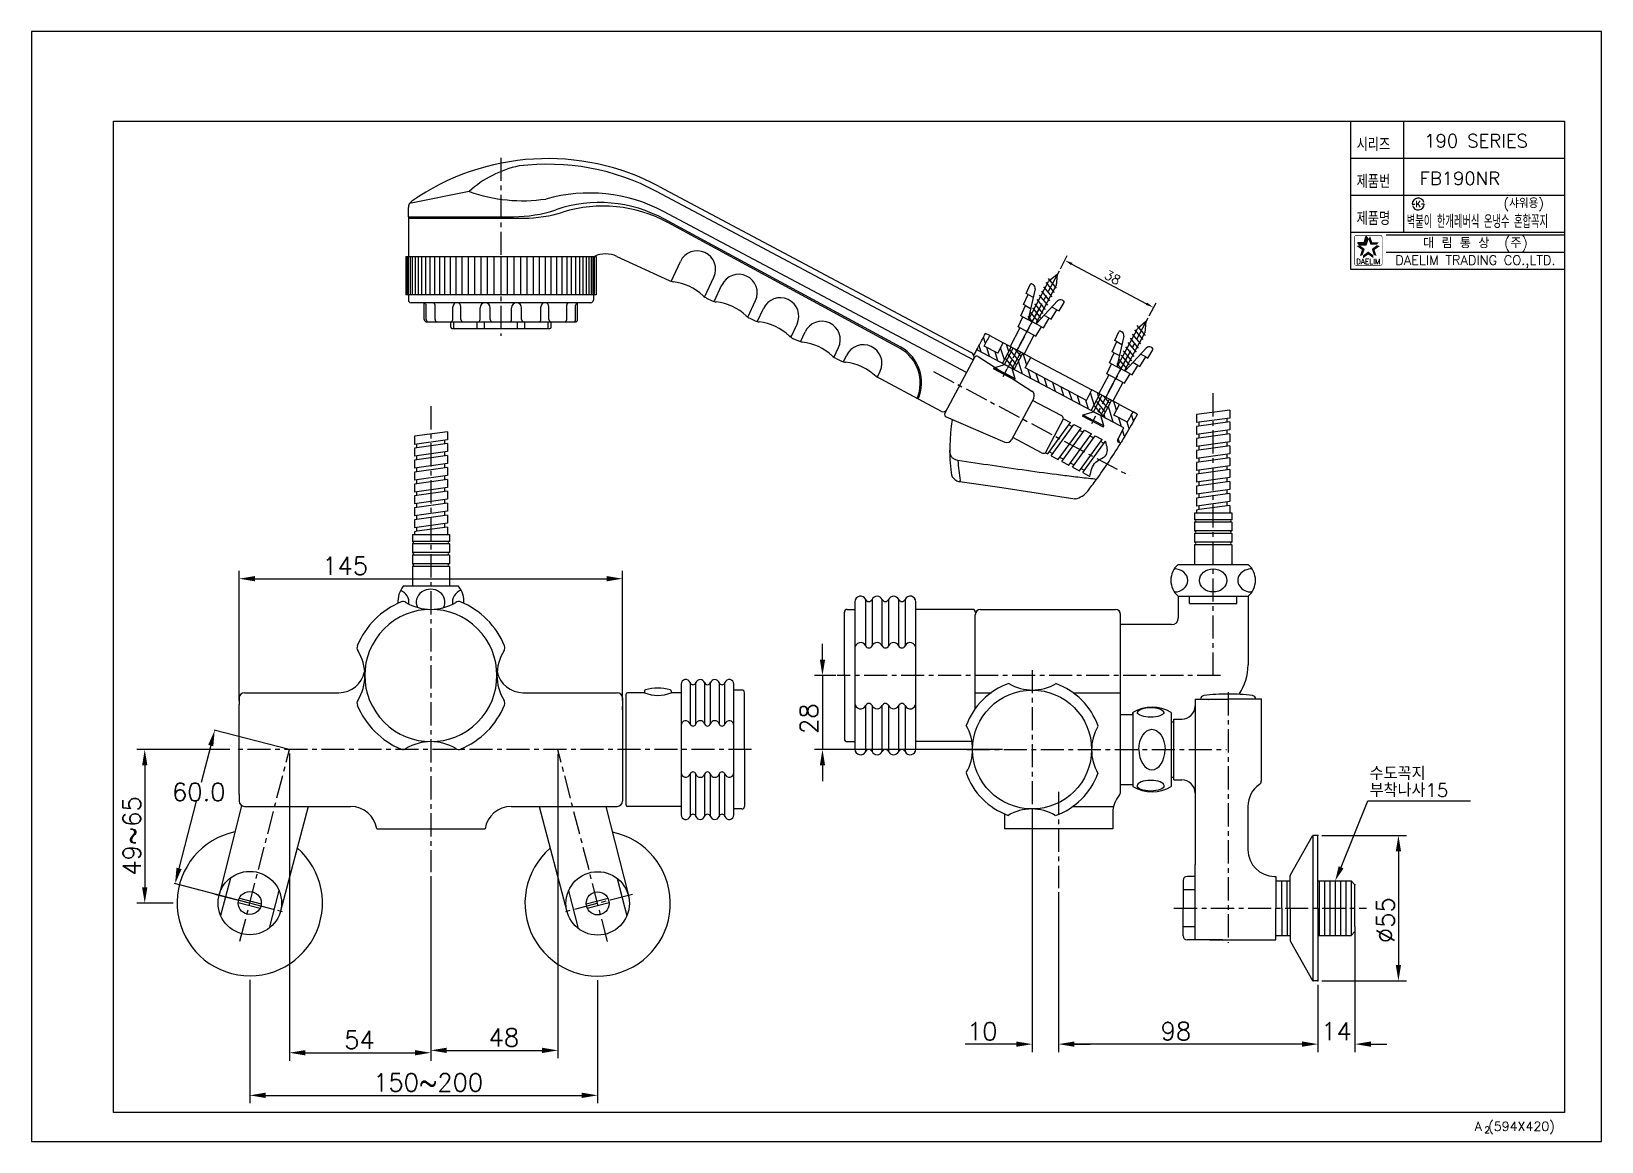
# Model space of a CAD drawing. Extents: x 22467 to 23061, y -1659 to -1239.
import ezdxf
from ezdxf.enums import TextEntityAlignment as Align

# ---------------------------------------------------------------- set-up
doc = ezdxf.new("R2010")
doc.units = 0
doc.header["$LTSCALE"] = 7
doc.header["$MEASUREMENT"] = 0
doc.linetypes.add('CENTER', pattern=[2, 1.25, -0.25, 0.25, -0.25])
doc.layers.get('0').update_dxf_attribs({"color": 2, "linetype": 'CONTINUOUS'})
doc.layers.get('DEFPOINTS').update_dxf_attribs({"linetype": 'CONTINUOUS'})
for name, color, linetype in [('CENTER', 1, 'CENTER'), ('CL', 1, 'CENTER'), ('D', 2, 'CONTINUOUS'), ('DIM', 2, 'CONTINUOUS'), ('DWG', 7, 'CONTINUOUS')]:
    doc.layers.add(name, color=color, linetype=linetype)
doc.styles.add('GHS', font='romans', dxfattribs={"bigfont": 'ghs'})
doc.styles.add('HAN', font='TXT.shx', dxfattribs={"bigfont": 'GHS.shx'})
doc.styles.add('ROMANS', font='romans')
doc.dimstyles.get("Standard").update_dxf_attribs({"dimtxt": 0.18, "dimasz": 0.18, "dimexe": 0.18, "dimexo": 0.0625, "dimgap": 0.09, "dimtad": 0, "dimtih": 1, "dimtoh": 1, "dimdec": 4, "dimzin": 0, "dimdsep": 46, "dimtxsty": 'Standard', "dimcen": 0.09, "dimadec": 0, "dimazin": 0, "dimtfac": 1, "dimtdec": 4, "dimtofl": 0, "dimtmove": 0, "dimatfit": 3, "dimfxl": 0, "dimtolj": 1, "dimtzin": 0, "dimarcsym": 0})

msp = doc.modelspace()

# ---------------------------------------------------------------- texts
at = {"color": 7, "style": 'GHS'}
msp.add_text('190 SERIES', height=5, dxfattribs=at).set_placement((23013.36, -1280.3), align=Align.MIDDLE)
msp.add_text('FB190NR', height=5, dxfattribs=at).set_placement((22992.01, -1296.97))
at = {"style": 'GHS'}
msp.add_text('(샤워용)', height=3.5, dxfattribs=at).set_placement((23023.74, -1305.7))
at = {"style": 'GHS', "width": 0.5}
msp.add_text('벽붙이 한개레버식 온냉수 혼합꼭지', height=5, dxfattribs=at).set_placement((22987.15, -1313.32))
at = {"layer": 'D', "insert": (22875.86, -1331.97), "char_height": 3.5, "attachment_point": 5, "rotation": 332, "style": 'GHS'}
msp.add_mtext('\\A1;38', dxfattribs=at)
at = {"layer": 'DIM', "style": 'GHS'}
for s, p in [('수도꼭지', (22973.1, -1522.07)), ('부착나사15', (22973.1, -1528.47))]:
    msp.add_text(s, height=5, dxfattribs=at).set_placement(p)
at = {"layer": 'DIM', "color": 3, "insert": (22761.02, -1498.88), "char_height": 6.75, "attachment_point": 5, "rotation": 90, "style": 'ROMANS'}
msp.add_mtext('\\A1;28', dxfattribs=at)

# ---------------------------------------------------------------- blocks, each defined once
blk = doc.blocks.new('KS')
at = {"layer": 'D'}
for p, q in [((-2.25, 0), (-1.75, 0)), ((-1.75, 0), (-1.25, 0)), ((1.75, 0), (1.25, 0)), ((2.25, 0), (1.75, 0))]:
    blk.add_line(p, q, dxfattribs=at)
for start, end in [(15, 180), (195, 0)]:
    blk.add_arc((0, 0), 2.25, start, end, dxfattribs=at)
at = {"layer": 'D', "style": 'HAN'}
blk.add_text('K', height=2.39, dxfattribs=at).set_placement((0, 0), align=Align.MIDDLE)
blk = doc.blocks.new('BORDER')
for p, q in [((1, 1), (0, 1)), ((0, 1), (0, 0)), ((1, 0), (1, 1)), ((0, 0), (1, 0))]:
    blk.add_line(p, q)
blk = doc.blocks.new('양식')
at = {"color": 4}
for p, q in [((1219, 386), (1768, 386)), ((1219, 11), (1219, 386)), ((1768, 386), (1768, 11)), ((1768, 11), (1219, 11))]:
    blk.add_line(p, q, dxfattribs=at)
at = {"color": 7}
for p, q in [((1687, 386), (1687, 330)), ((1707, 386), (1707, 344)), ((1687, 372), (1768, 372)), ((1687, 358), (1768, 358)), ((1687, 344), (1768, 344)), ((1687, 330), (1768, 330))]:
    blk.add_line(p, q, dxfattribs=at)
at = {"color": 2}
for p, q in [((1689.81, 340.18), (1692.24, 340.18)), ((1690.48, 339.27), (1689.81, 340.18)), ((1690.48, 339.27), (1692.9, 339.27)), ((1692.24, 340.18), (1692.99, 342.49)), ((1692.9, 339.27), (1693.65, 341.57)), ((1693.65, 341.57), (1692.99, 342.49))]:
    blk.add_line(p, q, dxfattribs=at)
at = {"color": 2, "linetype": 'Continuous'}
for p, q in [((1700.5, 343), (1768, 343)), ((1700.5, 336.5), (1768, 336.5))]:
    blk.add_line(p, q, dxfattribs=at)
at = {"color": 2, "linetype": 'Continuous', "const_width": 0.2}
for points in [[(1688.48, 342.13, -0.414214), (1689.23, 342.88)], [(1688.48, 332.13), (1688.48, 342.13, -1)], [(1689.23, 342.88), (1698.23, 342.88, -0.414214), (1698.98, 342.13, 0.043396)], [(1698.98, 342.13), (1698.98, 332.13, -0.414214), (1698.23, 331.38)], [(1698.23, 331.38), (1689.48, 331.38, -0.414214), (1688.48, 332.13, 0.672398)]]:
    blk.add_lwpolyline(points, format="xyb", dxfattribs=at)
at = {"color": 2}
for points in [[(1691.32, 337.35), (1692.4, 337.7), (1689.36, 338.78), (1690.43, 339.13)], [(1689.81, 340.18), (1690.48, 339.27), (1692.24, 340.18), (1692.9, 339.27)], [(1692.24, 340.18), (1692.9, 339.27), (1692.99, 342.49), (1693.65, 341.57)], [(1694.47, 342.49), (1693.8, 341.57), (1695.22, 340.18), (1694.55, 339.27)], [(1695.22, 340.18), (1694.55, 339.27), (1697.64, 340.18), (1696.98, 339.27)], [(1698.1, 338.78), (1697.02, 339.13), (1696.14, 337.35), (1695.06, 337.7)], [(1690.57, 335.05), (1691.65, 335.4), (1691.32, 337.35), (1692.4, 337.7)], [(1693.73, 335.6), (1693.73, 336.73), (1691.77, 334.18), (1691.77, 335.31)], [(1695.69, 334.18), (1695.69, 335.31), (1693.73, 335.6), (1693.73, 336.73)], [(1696.14, 337.35), (1695.06, 337.7), (1696.89, 335.05), (1695.81, 335.4)]]:
    blk.add_solid(points, dxfattribs=at)
at = {"xscale": 594, "yscale": 420, "zscale": 594}
blk.add_blockref('BORDER', (1188, 0), dxfattribs=at)
at = {"layer": 'D', "color": 4}
blk.add_blockref('KS', (1712.63, 354.68), dxfattribs=at)
at = {"color": 7, "linetype": 'Continuous'}
for s, height, style, p in [('대 림 통 상  (주)', 4, 'GHS', (1734.26, 339.7)), ('DAELIM TRADING CO.,LTD.', 3.6, 'ROMANS', (1734.26, 332.93))]:
    blk.add_text(s, height=height, dxfattribs=dict(at, style=style)).set_placement(p, align=Align.MIDDLE)
at = {"color": 2, "linetype": 'Continuous', "style": 'ROMANS'}
blk.add_text('DAELIM', height=2, dxfattribs=at).set_placement((1693.73, 331.93), align=Align.CENTER)
at = {"color": 7, "style": 'GHS'}
for s, height, p in [('A (594X420)', 3.5, (1734.01, 4.03)), ('2', 2.5, (1737.67, 3.19))]:
    blk.add_text(s, height=height, dxfattribs=at).set_placement(p)
at = {"layer": 'D', "style": 'GHS', "width": 0.8}
for s, p in [('시리즈', (1689.34, 374.73)), ('제품번', (1689.34, 360.73)), ('제품명', (1689.34, 346.73))]:
    blk.add_text(s, height=5, dxfattribs=at).set_placement(p)
blk = doc.blocks.new('*D3')
at = {"layer": 'DEFPOINTS', "color": 0}
for p in [(22690.47, -1445.93), (22545.47, -1493.5), (22690.47, -1493.5)]:
    blk.add_point(p, dxfattribs=at)
at = {"layer": 'DIM', "color": 8, "lineweight": -2}
for p, q in [((22545.47, -1492), (22545.47, -1442.93)), ((22690.47, -1492), (22690.47, -1442.93)), ((22551.47, -1445.93), (22684.47, -1445.93))]:
    blk.add_line(p, q, dxfattribs=at)
at = {"layer": 'DIM', "color": 8}
for points in [[(22551.47, -1444.93), (22551.47, -1446.93), (22545.47, -1445.93)], [(22684.47, -1444.93), (22684.47, -1446.93), (22690.47, -1445.93)]]:
    blk.add_solid(points, dxfattribs=at)
at = {"layer": 'DIM', "color": 3, "insert": (22585.55, -1441.06), "char_height": 6.75, "attachment_point": 5, "style": 'ROMANS'}
blk.add_mtext('\\A1;145', dxfattribs=at)
blk = doc.blocks.new('*D4')
at = {"layer": 'DEFPOINTS', "color": 0}
for p in [(22543.47, -1510.55), (22509.73, -1568.64), (22521.97, -1568.64)]:
    blk.add_point(p, dxfattribs=at)
at = {"layer": 'DIM', "color": 8, "lineweight": -2}
for p, q in [((22541.97, -1510.55), (22506.73, -1510.55)), ((22509.73, -1516.55), (22509.73, -1562.64)), ((22520.47, -1568.64), (22506.73, -1568.64))]:
    blk.add_line(p, q, dxfattribs=at)
at = {"layer": 'DIM', "color": 8}
for points in [[(22508.73, -1516.55), (22510.73, -1516.55), (22509.73, -1510.55)], [(22508.73, -1562.64), (22510.73, -1562.64), (22509.73, -1568.64)]]:
    blk.add_solid(points, dxfattribs=at)
at = {"layer": 'DIM', "color": 3, "insert": (22504.86, -1543.27), "char_height": 6.75, "attachment_point": 5, "rotation": 90, "style": 'ROMANS'}
blk.add_mtext('\\A1;49~65', dxfattribs=at)
blk = doc.blocks.new('*D5')
at = {"layer": 'DEFPOINTS', "color": 0}
for p in [(22536.2, -1503.25), (22564.47, -1510.55), (22549.47, -1568.64)]:
    blk.add_point(p, dxfattribs=at)
at = {"layer": 'DIM', "color": 8, "lineweight": -2}
for p, q in [((22564.38, -1510.52), (22535.94, -1503.18)), ((22534.7, -1509.06), (22531.08, -1523.09)), ((22522.7, -1555.53), (22529.26, -1530.11)), ((22549.38, -1568.62), (22520.94, -1561.27))]:
    blk.add_line(p, q, dxfattribs=at)
at = {"layer": 'DIM', "color": 8}
for points in [[(22533.73, -1508.81), (22535.67, -1509.31), (22536.2, -1503.25)], [(22521.73, -1555.28), (22523.67, -1555.78), (22521.2, -1561.34)]]:
    blk.add_solid(points, dxfattribs=at)
at = {"layer": 'DIM', "color": 3, "insert": (22530.17, -1526.6), "char_height": 6.75, "attachment_point": 5, "style": 'ROMANS'}
blk.add_mtext('\\A1;60.0', dxfattribs=at)
blk = doc.blocks.new('*D6')
at = {"layer": 'DEFPOINTS', "color": 0}
for p in [(22666.06, -1510.68), (22617.97, -1557.01), (22666.06, -1624.37)]:
    blk.add_point(p, dxfattribs=at)
at = {"layer": 'DIM', "color": 8, "lineweight": -2}
for p, q in [((22666.06, -1512.18), (22666.06, -1627.37)), ((22617.97, -1558.51), (22617.97, -1627.37)), ((22623.97, -1624.37), (22660.06, -1624.37))]:
    blk.add_line(p, q, dxfattribs=at)
at = {"layer": 'DIM', "color": 8}
for points in [[(22623.97, -1623.37), (22623.97, -1625.37), (22617.97, -1624.37)], [(22660.06, -1623.37), (22660.06, -1625.37), (22666.06, -1624.37)]]:
    blk.add_solid(points, dxfattribs=at)
at = {"layer": 'DIM', "color": 3, "insert": (22645.59, -1619.5), "char_height": 6.75, "attachment_point": 5, "style": 'ROMANS'}
blk.add_mtext('\\A1;48', dxfattribs=at)
blk = doc.blocks.new('*D7')
at = {"layer": 'DEFPOINTS', "color": 0}
for p in [(22564.47, -1510.55), (22617.97, -1557.01), (22617.97, -1625.27)]:
    blk.add_point(p, dxfattribs=at)
at = {"layer": 'DIM', "color": 8, "lineweight": -2}
for p, q in [((22564.47, -1512.05), (22564.47, -1628.27)), ((22617.97, -1558.51), (22617.97, -1628.27)), ((22570.47, -1625.27), (22611.97, -1625.27))]:
    blk.add_line(p, q, dxfattribs=at)
at = {"layer": 'DIM', "color": 8}
for points in [[(22570.47, -1624.27), (22570.47, -1626.27), (22564.47, -1625.27)], [(22611.97, -1624.27), (22611.97, -1626.27), (22617.97, -1625.27)]]:
    blk.add_solid(points, dxfattribs=at)
at = {"layer": 'DIM', "color": 3, "insert": (22590.97, -1620.39), "char_height": 6.75, "attachment_point": 5, "style": 'ROMANS'}
blk.add_mtext('\\A1;54', dxfattribs=at)
blk = doc.blocks.new('*D8')
at = {"layer": 'DEFPOINTS', "color": 0}
for p in [(22549.47, -1596.14), (22681.06, -1596.27), (22681.06, -1641.38)]:
    blk.add_point(p, dxfattribs=at)
at = {"layer": 'DIM', "color": 8, "lineweight": -2}
for p, q in [((22549.47, -1597.64), (22549.47, -1644.38)), ((22681.06, -1597.77), (22681.06, -1644.38)), ((22555.47, -1641.38), (22675.06, -1641.38))]:
    blk.add_line(p, q, dxfattribs=at)
at = {"layer": 'DIM', "color": 8}
for points in [[(22555.47, -1640.38), (22555.47, -1642.38), (22549.47, -1641.38)], [(22675.06, -1640.38), (22675.06, -1642.38), (22681.06, -1641.38)]]:
    blk.add_solid(points, dxfattribs=at)
at = {"layer": 'DIM', "color": 3, "insert": (22616.94, -1636.5), "char_height": 6.75, "attachment_point": 5, "style": 'ROMANS'}
blk.add_mtext('\\A1;150~200', dxfattribs=at)
blk = doc.blocks.new('*D9')
at = {"layer": 'DEFPOINTS', "color": 0}
for p in [(22855.41, -1563.03), (22953.56, -1598.05), (22855.41, -1622)]:
    blk.add_point(p, dxfattribs=at)
at = {"layer": 'DIM', "color": 8, "lineweight": -2}
for p, q in [((22855.41, -1564.53), (22855.41, -1625)), ((22953.56, -1599.55), (22953.56, -1625)), ((22947.56, -1622), (22861.41, -1622))]:
    blk.add_line(p, q, dxfattribs=at)
at = {"layer": 'DIM', "color": 8}
for points in [[(22861.41, -1621), (22861.41, -1623), (22855.41, -1622)], [(22947.56, -1621), (22947.56, -1623), (22953.56, -1622)]]:
    blk.add_solid(points, dxfattribs=at)
at = {"layer": 'DIM', "color": 3, "insert": (22899.81, -1617.12), "char_height": 6.75, "attachment_point": 5, "style": 'ROMANS'}
blk.add_mtext('\\A1;98', dxfattribs=at)
blk = doc.blocks.new('*D10')
at = {"layer": 'DEFPOINTS', "color": 0}
for p in [(22845.41, -1533.05), (22855.41, -1563.03), (22855.41, -1622.01)]:
    blk.add_point(p, dxfattribs=at)
at = {"layer": 'DIM', "color": 8, "lineweight": -2}
for p, q in [((22845.41, -1534.55), (22845.41, -1625.01)), ((22855.41, -1564.53), (22855.41, -1625.01)), ((22839.41, -1622.01), (22820.07, -1622.01)), ((22861.41, -1622.01), (22867.41, -1622.01))]:
    blk.add_line(p, q, dxfattribs=at)
at = {"layer": 'DIM', "color": 8}
for points in [[(22839.41, -1621.01), (22839.41, -1623.01), (22845.41, -1622.01)], [(22861.41, -1621.01), (22861.41, -1623.01), (22855.41, -1622.01)]]:
    blk.add_solid(points, dxfattribs=at)
at = {"layer": 'DIM', "color": 3, "insert": (22826.55, -1617.14), "char_height": 6.75, "attachment_point": 5, "style": 'ROMANS'}
blk.add_mtext('\\A1;10', dxfattribs=at)
blk = doc.blocks.new('*D11')
at = {"layer": 'DEFPOINTS', "color": 0}
for p in [(22967.56, -1577.55), (22953.56, -1598.05), (22967.56, -1622.01)]:
    blk.add_point(p, dxfattribs=at)
at = {"layer": 'DIM', "color": 8, "lineweight": -2}
for p, q in [((22967.56, -1579.05), (22967.56, -1625.01)), ((22953.56, -1599.55), (22953.56, -1625.01)), ((22947.56, -1622.01), (22941.56, -1622.01)), ((22973.56, -1622.01), (22979.56, -1622.01))]:
    blk.add_line(p, q, dxfattribs=at)
at = {"layer": 'DIM', "color": 8}
for points in [[(22947.56, -1621.01), (22947.56, -1623.01), (22953.56, -1622.01)], [(22973.56, -1621.01), (22973.56, -1623.01), (22967.56, -1622.01)]]:
    blk.add_solid(points, dxfattribs=at)
at = {"layer": 'DIM', "color": 3, "insert": (22960.56, -1617.14), "char_height": 6.75, "attachment_point": 5, "style": 'ROMANS'}
blk.add_mtext('\\A1;14', dxfattribs=at)
blk = doc.blocks.new('*D12')
at = {"layer": 'DEFPOINTS', "color": 0}
for p in [(22953.56, -1543.05), (22953.56, -1598.05), (22983.99, -1598.05)]:
    blk.add_point(p, dxfattribs=at)
at = {"layer": 'DIM', "color": 8, "lineweight": -2}
for p, q in [((22955.06, -1543.05), (22986.99, -1543.05)), ((22983.99, -1549.05), (22983.99, -1592.05)), ((22955.06, -1598.05), (22986.99, -1598.05))]:
    blk.add_line(p, q, dxfattribs=at)
at = {"layer": 'DIM', "color": 8}
for points in [[(22982.99, -1549.05), (22984.99, -1549.05), (22983.99, -1543.05)], [(22982.99, -1592.05), (22984.99, -1592.05), (22983.99, -1598.05)]]:
    blk.add_solid(points, dxfattribs=at)
at = {"layer": 'DIM', "color": 3, "insert": (22979.11, -1575.13), "char_height": 6.75, "attachment_point": 5, "rotation": 90, "style": 'ROMANS'}
blk.add_mtext('\\A1;%%C55', dxfattribs=at)
blk = doc.blocks.new('A$C67FB5687')
at = {"layer": 'CL'}
blk.add_line((36, 120.57), (36, 53.21), dxfattribs=at)
at = {"layer": 'D'}
blk.add_spline([(258.83, 0), (261.1, 5.4), (265.05, 8.26), (264.77, 13.27)], degree=3, dxfattribs=at)
at = {"layer": 'DWG', "color": 7}
for p, q in [((24, 107.79), (1.43, 103.22)), ((1, 98.22), (1, 101.67)), ((215.14, 44.94), (203.97, 23.89)), ((216.56, 45.31), (236.89, 32.23)), ((237.57, 29.61), (229.2, 13.88)), ((204.44, 22.51), (226.65, 12.98)), ((229.23, 13.93), (229.2, 13.88))]:
    blk.add_line(p, q, dxfattribs=at)
at = {"layer": 'DWG'}
for p, q in [((214.71, 44.11), (94.9, 107.82)), ((95.89, 109.69), (213.94, 46.92)), ((1, 98.22), (1, 83.22)), ((1, 98.22), (40.71, 98.22)), ((1, 97.72), (44.63, 97.72)), ((212.13, 39.26), (97.55, 100.19)), ((187.27, 48.85), (97.83, 97.32)), ((187.03, 48.41), (99.16, 96.03)), ((0, 83.22), (72, 83.22)), ((0, 83.22), (0, 68.72)), ((0.2, 68.72), (0.2, 83.22)), ((0.55, 68.72), (0.55, 83.22)), ((1.07, 68.72), (1.07, 83.22)), ((1.76, 68.72), (1.76, 83.22)), ((2.62, 68.72), (2.62, 83.22)), ((3.64, 68.72), (3.64, 83.22)), ((4.82, 68.72), (4.82, 83.22)), ((6.15, 68.72), (6.15, 83.22)), ((7.63, 68.72), (7.63, 83.22)), ((9.25, 68.72), (9.25, 83.22)), ((10.99, 68.72), (10.99, 83.22)), ((12.86, 68.72), (12.86, 83.22)), ((14.84, 68.72), (14.84, 83.22)), ((16.92, 68.72), (16.92, 83.22)), ((19.1, 68.72), (19.1, 83.22)), ((21.36, 68.72), (21.36, 83.22)), ((23.69, 68.72), (23.69, 83.22)), ((26.08, 68.72), (26.08, 83.22)), ((28.52, 68.72), (28.52, 83.22)), ((30.99, 68.72), (30.99, 83.22)), ((33.49, 68.72), (33.49, 83.22)), ((36, 83.22), (36, 68.72)), ((38.51, 68.72), (38.51, 83.22)), ((41.01, 68.72), (41.01, 83.22)), ((43.48, 68.72), (43.48, 83.22)), ((45.92, 68.72), (45.92, 83.22)), ((48.31, 68.72), (48.31, 83.22)), ((50.64, 68.72), (50.64, 83.22)), ((52.9, 68.72), (52.9, 83.22)), ((55.08, 68.72), (55.08, 83.22)), ((57.16, 68.72), (57.16, 83.22)), ((59.14, 68.72), (59.14, 83.22)), ((61.01, 68.72), (61.01, 83.22)), ((62.75, 68.72), (62.75, 83.22)), ((64.37, 68.72), (64.37, 83.22)), ((65.85, 68.72), (65.85, 83.22)), ((67.18, 68.72), (67.18, 83.22)), ((68.36, 68.72), (68.36, 83.22)), ((69.38, 68.72), (69.38, 83.22)), ((70.24, 68.72), (70.24, 83.22)), ((70.93, 68.72), (70.93, 83.22)), ((71.45, 68.72), (71.45, 83.22)), ((72, 83.22), (72, 68.72)), ((79.91, 83.25), (99.6, 74.07)), ((100.37, 73.71), (103.9, 81.29)), ((113.06, 67.8), (116.59, 75.38)), ((116.68, 66.11), (119.62, 72.41)), ((72, 68.72), (0, 68.72)), ((1, 68.72), (1, 66.72)), ((70, 65.72), (2, 65.72)), ((7, 59.42), (7, 65.72)), ((65, 59.42), (65, 65.72)), ((71, 68.72), (71, 66.72)), ((113.83, 67.44), (115.91, 66.47)), ((129.37, 60.19), (132.31, 66.5)), ((7.73, 59.42), (7.73, 64.72)), ((11.09, 59.42), (11.09, 64.88)), ((17.83, 59.42), (17.83, 64.2)), ((20.87, 59.42), (20.87, 64.2)), ((28.16, 59.42), (28.16, 63.82)), ((31.96, 59.42), (31.96, 63.82)), ((40.04, 59.42), (40.04, 63.82)), ((43.84, 59.42), (43.84, 63.82)), ((51.13, 59.42), (51.13, 64.2)), ((54.17, 59.42), (54.17, 64.2)), ((60.91, 59.42), (60.91, 64.88)), ((64.27, 59.42), (64.27, 64.72)), ((130.14, 59.83), (132.22, 58.86)), ((132.99, 58.5), (135.34, 63.53)), ((8, 58.42), (64, 58.42)), ((17, 56.42), (17, 58.42)), ((17.5, 55.92), (54.5, 55.92)), ((18.15, 55.92), (18.15, 58.42)), ((26.98, 55.92), (26.98, 58.42)), ((29.75, 55.92), (29.75, 58.42)), ((42.24, 55.92), (42.24, 58.42)), ((45.02, 55.92), (45.02, 58.42)), ((53.85, 55.92), (53.85, 58.42)), ((55, 56.42), (55, 58.42)), ((145.68, 52.58), (148.03, 57.62)), ((149.31, 50.89), (151.06, 54.66)), ((146.45, 52.22), (148.54, 51.25)), ((162, 44.98), (163.75, 48.74)), ((162.77, 44.62), (164.85, 43.65)), ((165.62, 43.29), (166.78, 45.78)), ((202.65, 24.61), (177.91, 37.76)), ((178.31, 37.37), (179.47, 39.86)), ((247.97, 22.99), (237.12, 28.76)), ((241.99, 8.96), (248.81, 21.75)), ((242.88, 8.49), (251.48, 20.33)), ((244.18, 7.79), (252.79, 19.64)), ((246.86, 6.37), (255.46, 18.21)), ((248.81, 21.75), (251.48, 20.33)), ((252.23, 18.8), (250.89, 19.51)), ((252.79, 19.64), (255.46, 18.21)), ((240.5, 8.96), (229.65, 14.72)), ((248.2, 5.66), (256.8, 17.5)), ((250.87, 4.23), (259.48, 16.08)), ((252.18, 3.54), (260.78, 15.39)), ((254.85, 2.12), (263.46, 13.96)), ((256.21, 16.69), (254.87, 17.4)), ((256.16, 1.42), (264.77, 13.27)), ((256.8, 17.5), (259.48, 16.08)), ((260.22, 14.55), (258.88, 15.26)), ((260.78, 15.39), (263.46, 13.96)), ((264.2, 12.44), (262.87, 13.15)), ((241.99, 8.96), (242.88, 8.49)), ((244.81, 8.59), (243.47, 9.3)), ((244.18, 7.79), (246.86, 6.37)), ((248.79, 6.47), (247.45, 7.18)), ((248.2, 5.66), (250.87, 4.23)), ((252.8, 4.34), (251.46, 5.05)), ((252.18, 3.54), (254.85, 2.12)), ((256.78, 2.22), (255.45, 2.93)), ((256.16, 1.42), (258.83, 0))]:
    blk.add_line(p, q, dxfattribs=at)
for centre, radius, start, end in [((53.64, 30.22), 90, 62, 124.79054), ((53.64, 30.22), 87.88, 62, 97.02523), ((69.38, 47.21), 60, 62, 105.84618), ((73.29, 52.62), 51, 61.22648, 108.81804), ((74.63, 50.76), 51.5, 61.54351, 107.19098), ((40.71, 148.22), 50, 270, 288.81804), ((44.63, 147.72), 50, 270, 287.19098), ((75.69, 74.19), 10, 65, 115.39607), ((110.24, 78.33), 7, 335, 155), ((101.71, 78.61), 5, 245, 263.30469), ((98.79, 53.78), 20, 46.69531, 83.30469), ((125.97, 69.45), 7, 335, 155), ((2, 66.72), 1, 180, 270), ((6.73, 64.72), 1, 0, 74.16253), ((10.09, 64.72), 1, 0, 90), ((19.35, 64.2), 1.52, 0, 180), ((30.06, 63.82), 1.9, 0, 180), ((41.94, 63.82), 1.9, 0, 180), ((52.65, 64.2), 1.52, 0, 180), ((61.91, 64.72), 1, 90, 180), ((65.27, 64.72), 1, 105.83747, 180), ((70, 66.72), 1, 270, 0), ((115.94, 71.97), 5, 226.69531, 245), ((118.02, 71), 5, 245, 263.30469), ((115.11, 46.17), 20, 46.69531, 83.30469), ((141.69, 60.58), 7, 335, 155), ((8, 59.42), 1, 180, 270), ((8.73, 59.42), 1, 180, 270), ((12.09, 59.42), 1, 180, 270), ((16.83, 59.42), 1, 270, 0), ((21.87, 59.42), 1, 180, 270), ((27.16, 59.42), 1, 270, 0), ((32.96, 59.42), 1, 180, 270), ((39.04, 59.42), 1, 270, 0), ((44.84, 59.42), 1, 180, 270), ((50.13, 59.42), 1, 270, 0), ((55.17, 59.42), 1, 180, 270), ((59.91, 59.42), 1, 270, 0), ((63.27, 59.42), 1, 270, 0), ((64, 59.42), 1, 270, 0), ((132.25, 64.36), 5, 226.69531, 245), ((17.5, 56.42), 0.5, 180, 270), ((54.5, 56.42), 0.5, 270, 0), ((134.34, 63.39), 5, 245, 263.30469), ((131.42, 38.56), 20, 46.69531, 83.30469), ((157.41, 51.7), 7, 335, 155), ((148.57, 56.76), 5, 226.69531, 245), ((150.65, 55.79), 5, 245, 263.30469), ((147.73, 30.96), 20, 46.69531, 83.30469), ((173.13, 42.82), 7, 335, 155), ((179.65, 35.36), 15, 337.0106, 60.54351), ((179.65, 35.36), 15.5, 336.84857, 60.54351), ((164.88, 49.15), 5, 226.69531, 245), ((166.96, 48.18), 5, 245, 263.30469), ((164.05, 23.35), 20, 46.11587, 83.30469), ((203.35, 25.94), 1.5, 242, 332), ((247.3, 21.65), 1.5, 4.19999, 63.73236), ((241.24, 10.26), 1.5, 240.26763, 299.79999)]:
    blk.add_arc(centre, radius, start, end, dxfattribs=at)
at = {"layer": 'DWG', "color": 7}
for centre, radius, start, end in [((50.99, 78.27), 40, 101.68005, 132.43425), ((44.21, 164.29), 60, 250.31228, 278.41551), ((4, 101.67), 3, 124.79054, 180), ((213, 45.15), 2, 332, 62), ((216.02, 44.47), 1, 57.28209, 152.04574), ((235.8, 30.55), 2, 331.99999, 57.23635), ((204.85, 23.42), 1, 152.04574, 246.80938), ((227.44, 14.81), 2, 246.76363, 331.99999)]:
    blk.add_arc(centre, radius, start, end, dxfattribs=at)

# ---------------------------------------------------------------- dimensions: what is measured, and where the dimension line sits
at = {"layer": 'DIM'}
for base, p1, p2, picture, middle in [((22690.47, -1445.93), (22545.47, -1493.5), (22690.47, -1493.5), '*D3', (22585.55, -1445.93)), ((22855.41, -1622.01), (22845.41, -1533.05), (22855.41, -1563.03), '*D10', (22826.55, -1622.01)), ((22967.56, -1622.01), (22953.56, -1598.05), (22967.56, -1577.55), '*D11', (22960.56, -1622.01))]:
    dim = msp.add_linear_dim(base=base, p1=p1, p2=p2, dimstyle='Standard', override={"dimscale": 1.5, "dimtxt": 4.5, "dimasz": 4, "dimexe": 2, "dimexo": 1, "dimgap": 1, "dimtad": 1, "dimtih": 0, "dimdec": 1, "dimzin": 8, "dimtxsty": 'ROMANS', "dimcen": -0.9, "dimclrd": 8, "dimclre": 8, "dimclrt": 3, "dimtdec": 2, "dimtix": 1, "dimatfit": 0}, dxfattribs=at)
    dim.commit()
    dim.dimension.update_dxf_attribs({"geometry": picture, "text_midpoint": middle, "dimtype": 128})
dim = msp.add_linear_dim(base=(22536.2, -1503.25), p1=(22549.47, -1568.64), p2=(22564.47, -1510.55), angle=75.5225, dimstyle='Standard', override={"dimscale": 1.5, "dimtxt": 4.5, "dimasz": 4, "dimtad": 1, "dimdec": 1, "dimtxsty": 'ROMANS', "dimcen": -0.9, "dimclrd": 8, "dimclre": 8, "dimclrt": 3, "dimtdec": 2, "dimatfit": 0}, dxfattribs=at)
dim.commit()
dim.dimension.update_dxf_attribs({"geometry": '*D5', "text_midpoint": (22530.17, -1526.6), "dimtype": 129})
for base, p1, p2, text, picture, middle in [((22509.73, -1568.64), (22543.47, -1510.55), (22521.97, -1568.64), '49~65', '*D4', (22509.73, -1543.27)), ((22983.99, -1598.05), (22953.56, -1543.05), (22953.56, -1598.05), '%%C<>', '*D12', (22983.99, -1575.13))]:
    dim = msp.add_linear_dim(base=base, p1=p1, p2=p2, angle=90, text=text, dimstyle='Standard', override={"dimscale": 1.5, "dimtxt": 4.5, "dimasz": 4, "dimexe": 2, "dimexo": 1, "dimgap": 1, "dimtad": 1, "dimtih": 0, "dimdec": 1, "dimzin": 8, "dimtxsty": 'ROMANS', "dimcen": -0.9, "dimclrd": 8, "dimclre": 8, "dimclrt": 3, "dimtdec": 2, "dimtix": 1, "dimatfit": 0}, dxfattribs=at)
    dim.commit()
    dim.dimension.update_dxf_attribs({"geometry": picture, "text_midpoint": middle, "dimtype": 128})
for base, p1, p2, text, picture, middle in [((22617.97, -1625.27), (22564.47, -1510.55), (22617.97, -1557.01), '54', '*D7', (22590.97, -1625.27)), ((22666.06, -1624.37), (22617.97, -1557.01), (22666.06, -1510.68), '48', '*D6', (22645.59, -1624.37)), ((22855.41, -1622), (22953.56, -1598.05), (22855.41, -1563.03), '98', '*D9', (22899.81, -1622)), ((22681.06, -1641.38), (22549.47, -1596.14), (22681.06, -1596.27), '150~200', '*D8', (22616.94, -1641.38))]:
    dim = msp.add_linear_dim(base=base, p1=p1, p2=p2, text=text, dimstyle='Standard', override={"dimscale": 1.5, "dimtxt": 4.5, "dimasz": 4, "dimexe": 2, "dimexo": 1, "dimgap": 1, "dimtad": 1, "dimtih": 0, "dimdec": 1, "dimzin": 8, "dimtxsty": 'ROMANS', "dimcen": -0.9, "dimclrd": 8, "dimclre": 8, "dimclrt": 3, "dimtdec": 2, "dimtix": 1, "dimatfit": 0}, dxfattribs=at)
    dim.commit()
    dim.dimension.update_dxf_attribs({"geometry": picture, "text_midpoint": middle, "dimtype": 128})

# ---------------------------------------------------------------- hatches: boundary and pattern name
at = {"layer": 'D'}
h = msp.add_hatch(dxfattribs=at)
h.set_pattern_fill('ANSI31', color=256, scale=20, angle=62)
h.set_pattern_definition([(107, (-8255.045, -11217.1012), (-2.39076189, -0.73092926), [])])
edge = h.paths.add_edge_path()
edge.add_line((22832.4, -1360.67), (22827.28, -1357.95))
edge.add_arc((21494.82, -648.18), 1509.72, 331.95682, 332.1276)
edge.add_line((22829.39, -1353.97), (22827.8, -1353.13))
edge.add_arc((20273.01, 1.35), 2891.64, 331.93997, 332.06875, ccw=False)
edge.add_arc((22825.19, -1359.1), 0.5, 151.9335, 242)
edge.add_line((22824.96, -1359.54), (22834.23, -1364.47))
edge.add_line((22834.23, -1364.47), (22837.52, -1358.29))
edge.add_line((22837.52, -1358.29), (22834.51, -1356.7))
edge.add_line((22834.51, -1356.7), (22832.4, -1360.67))
h.paths.add_polyline_path([(22844.93, -1362.24), (22841.93, -1360.64), (22838.64, -1366.82), (22867.78, -1382.31), (22871.07, -1376.13), (22868.07, -1374.54), (22865.95, -1378.51), (22842.82, -1366.21)])
edge = h.paths.add_edge_path()
edge.add_spline(control_points=[(22879.13, -1394.28), (22879.57, -1393.56), (22881.34, -1390.61), (22883.36, -1387.06), (22884.9, -1384.21), (22885.2, -1383.65)], knot_values=[0, 0, 0, 0, 0.206315, 0.843077, 1, 1, 1, 1], degree=3, periodic=0)
edge.add_line((22885.2, -1383.65), (22883.61, -1382.8))
edge.add_arc((22768.32, -1321.7), 130.48, 330.10007, 332.07637, ccw=False)
edge.add_line((22881.43, -1386.74), (22876.37, -1384.05))
edge.add_line((22876.37, -1384.05), (22878.48, -1380.08))
edge.add_line((22878.48, -1380.08), (22875.48, -1378.48))
edge.add_line((22875.48, -1378.48), (22872.2, -1384.66))
edge.add_line((22872.2, -1384.66), (22880.14, -1388.89))
edge.add_line((22880.14, -1388.89), (22877.71, -1393.46))
edge.add_arc((22878.15, -1393.69), 0.5, 152.11365, 239.11814)
edge.add_line((22877.9, -1394.12), (22878.45, -1394.45))
edge.add_arc((22878.71, -1394.02), 0.5, 239.3781, 328.7412)

# ---------------------------------------------------------------- linework, layer by layer
msp.add_solid([(22963.23, -1555.51), (22960.06, -1560.2), (22961.39, -1554.72)])
at = {"layer": 'CENTER', "linetype": 'CENTER'}
for p, q in [((22913.91, -1482.55), (22913.91, -1374.47)), ((22617.97, -1380.68), (22617.97, -1557.01)), ((22916.63, -1482.55), (22771.66, -1482.55)), ((22845.41, -1480.52), (22845.41, -1534.53)), ((22919.56, -1488.9), (22919.56, -1583.7)), ((22739.3, -1510.55), (22543.47, -1510.55)), ((22545.74, -1583.09), (22564.47, -1510.55)), ((22684.79, -1583.22), (22666.06, -1510.68)), ((22820.69, -1510.55), (22918.97, -1510.55)), ((22855.41, -1526.52), (22855.41, -1563.03)), ((22536.24, -1565.22), (22561.77, -1571.82)), ((22694.3, -1565.35), (22668.76, -1571.95)), ((22899.09, -1570.55), (22971.96, -1570.55))]:
    msp.add_line(p, q, dxfattribs=at)
at = {"layer": 'CL'}
for p, q in [((22855.63, -1329.56), (22834.37, -1369.53)), ((22889.18, -1347.4), (22867.92, -1387.37)), ((22808.06, -1367.55), (22882.24, -1406.99))]:
    msp.add_line(p, q, dxfattribs=at)
at = {"layer": 'CL', "ltscale": 0.5}
msp.add_line((22840.19, -1358.58), (22835.97, -1366.53), dxfattribs=at)
at = {"layer": 'D'}
for p, q in [((22856.1, -1328.67), (22858.73, -1323.71)), ((22860.44, -1326.89), (22888.7, -1341.91)), ((22889.65, -1346.51), (22892.29, -1341.55)), ((22840.66, -1357.7), (22848.1, -1343.72)), ((22874.21, -1375.54), (22881.65, -1361.56))]:
    msp.add_line(p, q, dxfattribs=at)
for points in [[(22860.68, -1326.45), (22860.21, -1327.33), (22857.79, -1325.48)], [(22888.93, -1341.47), (22888.46, -1342.35), (22891.35, -1343.32)]]:
    msp.add_solid(points, dxfattribs=at)
at = {"layer": 'DEFPOINTS', "linetype": 'ByBlock'}
msp.add_point((22971.96, -1570.55), dxfattribs=at)
at = {"layer": 'DIM', "color": 8}
for p, q in [((22766.11, -1476.55), (22766.11, -1470.55)), ((22771.16, -1482.55), (22763.11, -1482.55)), ((22766.11, -1482.55), (22766.11, -1510.55)), ((22834.24, -1510.55), (22763.11, -1510.55)), ((22766.11, -1516.55), (22766.11, -1522.55))]:
    msp.add_line(p, q, dxfattribs=at)
at = {"layer": 'DIM'}
msp.add_lwpolyline([(22962.31, -1555.12), (22972.41, -1529.97), (23011.2, -1529.97)], dxfattribs=at)
at = {"layer": 'DIM', "color": 8}
for points in [[(22765.11, -1476.55), (22767.11, -1476.55), (22766.11, -1482.55)], [(22765.11, -1516.55), (22767.11, -1516.55), (22766.11, -1510.55)]]:
    msp.add_solid(points, dxfattribs=at)
at = {"layer": 'DWG', "color": 2}
for p, q in [((22843.11, -1337.99), (22844.64, -1334.66)), ((22846.54, -1336.33), (22843.9, -1347.89)), ((22844.02, -1347.95), (22851.68, -1333.53)), ((22845.33, -1334.43), (22845.78, -1334.67)), ((22846.85, -1349.45), (22854.51, -1335.03)), ((22853.01, -1339.24), (22849.88, -1335.53)), ((22853.86, -1337.64), (22850.73, -1333.93)), ((22854.7, -1336.04), (22851.58, -1332.33)), ((22854.9, -1330.85), (22851.68, -1333.53)), ((22854.9, -1330.85), (22854.51, -1335.02)), ((22842.14, -1342.21), (22843.9, -1338.4)), ((22842.91, -1342.62), (22842.14, -1342.21)), ((22843.9, -1338.4), (22843.11, -1337.99)), ((22843.9, -1338.4), (22845.83, -1339.43)), ((22849.61, -1345.64), (22846.49, -1341.92)), ((22855.07, -1340.85), (22846.97, -1349.52)), ((22850.46, -1344.04), (22847.34, -1340.32)), ((22851.31, -1342.44), (22848.19, -1338.72)), ((22852.16, -1340.84), (22849.04, -1337.12)), ((22855.62, -1344.63), (22857.52, -1341.5)), ((22856.87, -1340.55), (22857.32, -1340.79)), ((22840.12, -1350.62), (22841.87, -1346.81)), ((22841.15, -1346.43), (22842.91, -1342.62)), ((22841.87, -1346.81), (22841.15, -1346.43)), ((22841.87, -1346.81), (22845.44, -1348.7)), ((22842.91, -1342.62), (22844.87, -1343.66)), ((22845.75, -1348.87), (22843.94, -1346.72)), ((22847.91, -1348.83), (22844.79, -1345.12)), ((22848.76, -1347.24), (22845.64, -1343.52)), ((22849.72, -1350.98), (22851.89, -1347.39)), ((22851.89, -1347.39), (22849.93, -1346.35)), ((22851.89, -1347.39), (22852.66, -1347.8)), ((22852.66, -1347.8), (22854.83, -1344.21)), ((22854.83, -1344.21), (22852.89, -1343.18)), ((22854.83, -1344.21), (22855.62, -1344.63)), ((22840.82, -1350.99), (22837.07, -1358.06)), ((22840.82, -1350.99), (22840.12, -1350.62)), ((22846.12, -1353.81), (22840.82, -1350.99)), ((22846.12, -1353.81), (22842.37, -1360.87)), ((22849, -1350.59), (22845.44, -1348.7)), ((22846.12, -1353.81), (22846.83, -1354.18)), ((22846.83, -1354.18), (22849, -1350.59)), ((22849, -1350.59), (22849.72, -1350.98)), ((22876.66, -1355.83), (22878.19, -1352.5)), ((22880.09, -1354.16), (22877.46, -1365.73)), ((22877.57, -1365.79), (22885.23, -1351.37)), ((22878.88, -1352.27), (22879.34, -1352.51)), ((22880.4, -1367.29), (22888.06, -1352.87)), ((22886.56, -1357.08), (22883.44, -1353.37)), ((22887.41, -1355.48), (22884.29, -1351.77)), ((22888.26, -1353.88), (22885.13, -1350.17)), ((22888.45, -1348.69), (22885.23, -1351.37)), ((22888.45, -1348.69), (22888.07, -1352.86)), ((22835.02, -1364.9), (22838.31, -1358.71)), ((22837.07, -1358.06), (22839.72, -1359.46)), ((22840.27, -1363.22), (22837.15, -1359.5)), ((22837.85, -1366.4), (22841.13, -1360.22)), ((22841.12, -1361.62), (22838.98, -1359.07)), ((22842.37, -1360.87), (22839.72, -1359.46)), ((22875.69, -1360.05), (22877.45, -1356.24)), ((22876.46, -1360.46), (22875.69, -1360.05)), ((22877.45, -1356.24), (22876.66, -1355.83)), ((22877.45, -1356.24), (22879.39, -1357.27)), ((22883.16, -1363.48), (22880.04, -1359.76)), ((22888.62, -1358.69), (22880.52, -1367.36)), ((22884.01, -1361.88), (22880.89, -1358.16)), ((22884.86, -1360.28), (22881.74, -1356.56)), ((22885.71, -1358.68), (22882.59, -1354.96)), ((22889.17, -1362.47), (22891.07, -1359.34)), ((22890.42, -1358.39), (22890.88, -1358.63)), ((22831.1, -1366.1), (22830.87, -1366.54)), ((22831.1, -1366.1), (22835.02, -1364.9)), ((22831.1, -1366.1), (22835.08, -1368.21)), ((22835.02, -1364.9), (22837.85, -1366.4)), ((22838.57, -1366.42), (22835.45, -1362.7)), ((22839.42, -1364.82), (22836.3, -1361.1)), ((22873.67, -1368.46), (22875.42, -1364.65)), ((22874.7, -1364.27), (22876.46, -1360.46)), ((22875.42, -1364.65), (22874.7, -1364.27)), ((22875.42, -1364.65), (22878.99, -1366.54)), ((22876.46, -1360.46), (22878.42, -1361.5)), ((22879.3, -1366.71), (22877.49, -1364.56)), ((22881.46, -1366.67), (22878.34, -1362.96)), ((22882.31, -1365.08), (22879.19, -1361.36)), ((22883.27, -1368.82), (22885.44, -1365.23)), ((22885.44, -1365.23), (22883.48, -1364.19)), ((22885.44, -1365.23), (22886.21, -1365.64)), ((22886.21, -1365.64), (22888.38, -1362.05)), ((22888.38, -1362.05), (22886.45, -1361.02)), ((22888.38, -1362.05), (22889.17, -1362.47)), ((22838.82, -1370.76), (22830.87, -1366.54)), ((22839.05, -1370.32), (22835.08, -1368.21)), ((22839.05, -1370.32), (22837.85, -1366.4)), ((22838.82, -1370.76), (22839.05, -1370.32)), ((22874.38, -1368.83), (22870.62, -1375.9)), ((22874.38, -1368.83), (22873.67, -1368.46)), ((22879.68, -1371.65), (22874.38, -1368.83)), ((22879.68, -1371.65), (22875.92, -1378.71)), ((22882.55, -1368.43), (22878.99, -1366.54)), ((22879.68, -1371.65), (22880.38, -1372.02)), ((22880.38, -1372.02), (22882.55, -1368.43)), ((22882.55, -1368.43), (22883.27, -1368.82)), ((22868.58, -1382.74), (22871.86, -1376.55)), ((22870.62, -1375.9), (22873.27, -1377.3)), ((22873.82, -1381.06), (22870.7, -1377.34)), ((22871.4, -1384.24), (22874.68, -1378.06)), ((22874.67, -1379.46), (22872.53, -1376.91)), ((22875.92, -1378.71), (22873.27, -1377.3)), ((22864.65, -1383.94), (22864.42, -1384.38)), ((22864.65, -1383.94), (22868.58, -1382.74)), ((22864.65, -1383.94), (22868.63, -1386.05)), ((22868.58, -1382.74), (22871.4, -1384.24)), ((22872.12, -1384.25), (22869, -1380.54)), ((22872.97, -1382.66), (22869.85, -1378.94)), ((22872.37, -1388.6), (22864.42, -1384.38)), ((22872.6, -1388.16), (22868.63, -1386.05)), ((22872.6, -1388.16), (22871.4, -1384.24)), ((22872.37, -1388.6), (22872.6, -1388.16))]:
    msp.add_line(p, q, dxfattribs=at)
at = {"layer": 'DWG', "linetype": 'Continuous'}
for p, q in [((22829.39, -1353.97), (22827.8, -1353.13)), ((22829.39, -1353.97), (22834.51, -1356.7)), ((22880.14, -1388.89), (22824.96, -1359.54)), ((22832.4, -1360.67), (22827.28, -1357.95)), ((22832.4, -1360.67), (22834.51, -1356.7)), ((22834.23, -1364.47), (22837.52, -1358.29)), ((22844.93, -1362.24), (22834.51, -1356.7)), ((22838.64, -1366.82), (22841.93, -1360.64)), ((22842.82, -1366.21), (22844.93, -1362.24)), ((22844.93, -1362.24), (22868.07, -1374.54)), ((22865.95, -1378.51), (22842.82, -1366.21)), ((22865.95, -1378.51), (22868.07, -1374.54)), ((22867.78, -1382.31), (22871.07, -1376.13)), ((22878.48, -1380.08), (22868.07, -1374.54)), ((22872.2, -1384.66), (22875.48, -1378.48)), ((22876.37, -1384.05), (22878.48, -1380.08)), ((22878.48, -1380.08), (22883.61, -1382.8)), ((22885.2, -1383.65), (22883.61, -1382.8)), ((22881.44, -1386.74), (22876.37, -1384.05)), ((22877.71, -1393.46), (22880.14, -1388.89)), ((22877.9, -1394.12), (22878.45, -1394.45)), ((22814.27, -1397.31), (22814.27, -1397.28)), ((22818.12, -1409.22), (22818.19, -1408.73)), ((22869.6, -1408.58), (22869.2, -1408.28)), ((22900.62, -1440.55), (22927.21, -1440.55)), ((22628.47, -1448.75), (22607.47, -1448.75)), ((22778.41, -1454.67), (22778.41, -1510.42)), ((22782.46, -1471.34), (22782.46, -1453.78)), ((22784.85, -1453.78), (22784.85, -1471.34)), ((22788.71, -1471.34), (22788.71, -1453.78)), ((22791.1, -1453.78), (22791.1, -1471.34)), ((22794.96, -1471.34), (22794.96, -1453.78)), ((22797.35, -1453.78), (22797.35, -1471.34)), ((22801.41, -1510.42), (22801.41, -1454.67)), ((22900.62, -1452.55), (22900.71, -1452.55)), ((22900.71, -1452.55), (22900.71, -1460.8)), ((22900.71, -1452.55), (22927.11, -1452.55)), ((22904.91, -1455.36), (22904.91, -1452.55)), ((22922.91, -1455.36), (22922.91, -1452.55)), ((22927.11, -1452.55), (22927.11, -1478.55)), ((22927.21, -1452.55), (22927.11, -1452.55)), ((22774.41, -1482.55), (22774.41, -1458.55)), ((22775.41, -1457.55), (22778.41, -1457.55)), ((22822.91, -1457.55), (22801.41, -1457.55)), ((22823.91, -1495.05), (22823.91, -1459.55)), ((22825.91, -1457.55), (22876.91, -1457.55)), ((22878.91, -1467.05), (22878.91, -1459.55)), ((22900.62, -1455.36), (22900.71, -1455.36)), ((22904.91, -1455.36), (22922.91, -1455.36)), ((22927.11, -1455.36), (22927.21, -1455.36)), ((22898.21, -1463.3), (22878.91, -1463.3)), ((22878.91, -1523.75), (22878.91, -1467.05)), ((22774.41, -1482.55), (22774.41, -1506.55)), ((22547.47, -1489.05), (22583.15, -1489.05)), ((22652.8, -1489.05), (22688.47, -1489.05)), ((22691.82, -1490.55), (22691.82, -1489.55)), ((22691.82, -1531.55), (22691.82, -1490.55)), ((22698.82, -1489.05), (22692.32, -1489.05)), ((22698.82, -1488.41), (22698.82, -1489.05)), ((22708.82, -1488.41), (22708.82, -1489.05)), ((22712.62, -1489.05), (22708.82, -1489.05)), ((22712.62, -1485.8), (22712.62, -1535.3)), ((22716.04, -1485.26), (22716.04, -1500.87)), ((22718.21, -1500.87), (22718.21, -1485.26)), ((22721.54, -1485.26), (22721.54, -1500.87)), ((22723.71, -1500.87), (22723.71, -1485.26)), ((22727.04, -1485.26), (22727.04, -1500.87)), ((22729.21, -1500.87), (22729.21, -1485.26)), ((22732.62, -1535.3), (22732.62, -1485.8)), ((22735.62, -1488.05), (22732.62, -1488.05)), ((22736.62, -1510.55), (22736.62, -1489.05)), ((22823.91, -1489.05), (22829.92, -1489.05)), ((22860.91, -1489.05), (22878.91, -1489.05)), ((22545.47, -1491.05), (22545.47, -1493.5)), ((22545.47, -1527.6), (22545.47, -1493.5)), ((22690.47, -1491.05), (22690.47, -1494.05)), ((22690.47, -1494.05), (22690.47, -1530.05)), ((22690.47, -1495.52), (22690.47, -1494.3)), ((22782.46, -1511.31), (22782.46, -1493.92)), ((22784.85, -1493.92), (22784.85, -1511.31)), ((22788.71, -1511.31), (22788.71, -1493.92)), ((22791.1, -1493.92), (22791.1, -1511.31)), ((22794.96, -1511.31), (22794.96, -1493.92)), ((22797.35, -1493.92), (22797.35, -1511.31)), ((22883.56, -1497.35), (22883.56, -1496.57)), ((22883.56, -1496.57), (22883.56, -1524.52)), ((22898.06, -1496.57), (22898.06, -1524.52)), ((22907.06, -1491.55), (22919.56, -1491.55)), ((22907.06, -1491.55), (22907.06, -1510.55)), ((22932.06, -1491.55), (22919.56, -1491.55)), ((22932.06, -1491.55), (22930.06, -1491.55)), ((22932.06, -1491.55), (22932.06, -1522.56)), ((22932.06, -1491.55), (22932.06, -1494.55)), ((22932.06, -1491.55), (22932.06, -1494.55)), ((22878.91, -1497.35), (22883.56, -1497.35)), ((22898.06, -1500.05), (22899.06, -1500.05)), ((22899.06, -1510.55), (22899.06, -1499.05)), ((22899.06, -1499.05), (22902.06, -1499.05)), ((22775.41, -1507.55), (22778.41, -1507.55)), ((22822.68, -1507.55), (22801.41, -1507.55)), ((22736.62, -1510.55), (22736.62, -1532.05)), ((22899.06, -1522.05), (22899.06, -1510.55)), ((22907.06, -1510.55), (22907.06, -1554.05)), ((22716.04, -1519.84), (22716.04, -1535.83)), ((22718.21, -1535.83), (22718.21, -1519.84)), ((22721.54, -1519.84), (22721.54, -1535.83)), ((22723.71, -1535.83), (22723.71, -1519.84)), ((22727.04, -1519.84), (22727.04, -1535.83)), ((22729.21, -1535.83), (22729.21, -1519.84)), ((22878.91, -1526.53), (22878.91, -1523.75)), ((22878.91, -1523.75), (22883.56, -1523.75)), ((22883.56, -1523.75), (22883.56, -1524.52)), ((22898.06, -1521.05), (22899.06, -1521.05)), ((22899.06, -1522.05), (22902.06, -1522.05)), ((22546.38, -1531.72), (22537.84, -1565.71)), ((22545.47, -1527.6), (22545.47, -1530.05)), ((22547.47, -1532.05), (22587.59, -1532.05)), ((22571.58, -1532.05), (22561.07, -1571.71)), ((22648.36, -1532.05), (22688.47, -1532.05)), ((22658.92, -1532.05), (22669.46, -1571.84)), ((22684.2, -1532.05), (22692.7, -1565.84)), ((22712.62, -1532.05), (22692.32, -1532.05)), ((22860.91, -1532.05), (22876.21, -1532.05)), ((22927.06, -1532.05), (22927.06, -1548.55)), ((22735.62, -1533.05), (22732.62, -1533.05)), ((22834.91, -1534.88), (22834.91, -1540.55)), ((22875.91, -1534.46), (22875.91, -1540.55)), ((22597.47, -1540.55), (22638.47, -1540.55)), ((22875.91, -1540.55), (22834.91, -1540.55)), ((22943.13, -1557.97), (22951.47, -1543.16)), ((22951.71, -1598.05), (22951.71, -1543.05)), ((22953.56, -1543.05), (22951.71, -1543.05)), ((22953.56, -1570.55), (22953.56, -1543.05)), ((22907.06, -1559.05), (22907.06, -1554.05)), ((22542.11, -1559.17), (22538.44, -1573.36)), ((22688.43, -1559.3), (22692.09, -1573.5)), ((22902.56, -1560.05), (22902.56, -1570.55)), ((22907.06, -1558.55), (22904.06, -1558.55)), ((22907.06, -1582.55), (22907.06, -1559.05)), ((22907.06, -1560.15), (22907.06, -1559.05)), ((22937.06, -1558.55), (22937.56, -1558.55)), ((22937.56, -1558.55), (22937.56, -1570.55)), ((22937.56, -1560.2), (22943.06, -1560.2)), ((22939.9, -1570.55), (22939.9, -1560.2)), ((22941.9, -1570.55), (22941.9, -1560.2)), ((22943.06, -1570.55), (22943.06, -1558.4)), ((22953.56, -1560.2), (22966.06, -1560.2)), ((22954.06, -1560.2), (22954.06, -1580.9)), ((22956.06, -1560.2), (22956.06, -1580.9)), ((22958.06, -1560.2), (22958.06, -1580.9)), ((22960.06, -1560.2), (22960.06, -1580.9)), ((22962.06, -1560.2), (22962.06, -1580.9)), ((22964.06, -1560.2), (22964.06, -1580.9)), ((22966.06, -1560.2), (22966.06, -1580.9)), ((22966.06, -1560.2), (22967.56, -1561.7)), ((22967.56, -1563.55), (22967.56, -1561.7)), ((22545.56, -1566.75), (22553.82, -1568.88)), ((22560.5, -1563.92), (22556.84, -1578.11)), ((22670.03, -1564.05), (22673.69, -1578.25)), ((22684.98, -1566.88), (22676.72, -1569.01)), ((22902.56, -1563.55), (22907.06, -1563.55)), ((22967.56, -1577.55), (22967.56, -1563.55)), ((22545.13, -1568.4), (22553.39, -1570.53)), ((22685.4, -1568.53), (22677.14, -1570.66)), ((22902.56, -1581.05), (22902.56, -1570.55)), ((22937.56, -1582.55), (22937.56, -1570.55)), ((22939.9, -1570.55), (22939.9, -1580.9)), ((22941.9, -1570.55), (22941.9, -1580.9)), ((22943.06, -1570.55), (22943.06, -1582.7)), ((22953.56, -1570.55), (22953.56, -1598.05)), ((22902.56, -1577.55), (22907.06, -1577.55)), ((22966.06, -1580.9), (22967.56, -1579.4)), ((22967.56, -1577.55), (22967.56, -1579.4)), ((22917.56, -1582.55), (22904.06, -1582.55)), ((22912.56, -1582.55), (22937.56, -1582.55)), ((22937.56, -1580.9), (22943.06, -1580.9)), ((22943.13, -1583.12), (22951.47, -1597.94)), ((22953.56, -1580.9), (22966.06, -1580.9)), ((22953.56, -1598.05), (22951.71, -1598.05))]:
    msp.add_line(p, q, dxfattribs=at)
at = {"layer": 'DWG'}
for p, q in [((22920.16, -1382.12), (22907.66, -1383.87)), ((22907.66, -1383.87), (22907.66, -1386.9)), ((22920.16, -1382.12), (22920.16, -1385.15)), ((22920.16, -1385.15), (22907.66, -1386.9)), ((22920.16, -1386.63), (22907.66, -1388.38)), ((22907.66, -1388.38), (22907.66, -1391.41)), ((22920.16, -1389.66), (22907.66, -1391.41)), ((22908.66, -1388.24), (22908.66, -1386.76)), ((22919.16, -1386.77), (22919.16, -1385.29)), ((22919.16, -1391.28), (22919.16, -1389.8)), ((22920.16, -1386.63), (22920.16, -1389.66)), ((22624.22, -1390.32), (22611.72, -1392.07)), ((22611.72, -1392.07), (22611.72, -1395.1)), ((22624.22, -1393.35), (22611.72, -1395.1)), ((22624.22, -1394.83), (22611.72, -1396.58)), ((22612.72, -1396.44), (22612.72, -1394.96)), ((22623.22, -1394.97), (22623.22, -1393.49)), ((22624.22, -1390.32), (22624.22, -1393.35)), ((22624.22, -1394.83), (22624.22, -1397.86)), ((22920.16, -1391.14), (22907.66, -1392.89)), ((22907.66, -1392.89), (22907.66, -1395.92)), ((22920.16, -1394.17), (22907.66, -1395.92)), ((22920.16, -1395.65), (22907.66, -1397.4)), ((22908.66, -1392.75), (22908.66, -1391.27)), ((22908.66, -1397.26), (22908.66, -1395.78)), ((22919.16, -1395.79), (22919.16, -1394.31)), ((22920.16, -1391.14), (22920.16, -1394.17)), ((22920.16, -1395.65), (22920.16, -1398.68)), ((22611.72, -1396.58), (22611.72, -1399.61)), ((22624.22, -1397.86), (22611.72, -1399.61)), ((22624.22, -1399.34), (22611.72, -1401.09)), ((22611.72, -1401.09), (22611.72, -1404.12)), ((22612.72, -1400.95), (22612.72, -1399.47)), ((22623.22, -1399.48), (22623.22, -1398)), ((22624.22, -1399.34), (22624.22, -1402.37)), ((22907.66, -1397.4), (22907.66, -1400.43)), ((22920.16, -1398.68), (22907.66, -1400.43)), ((22920.16, -1400.16), (22907.66, -1401.91)), ((22908.66, -1401.77), (22908.66, -1400.29)), ((22919.16, -1400.3), (22919.16, -1398.82)), ((22920.16, -1400.16), (22920.16, -1403.19)), ((22624.22, -1402.37), (22611.72, -1404.12)), ((22624.22, -1403.85), (22611.72, -1405.6)), ((22611.72, -1405.6), (22611.72, -1408.63)), ((22624.22, -1406.88), (22611.72, -1408.63)), ((22612.72, -1405.46), (22612.72, -1403.98)), ((22623.22, -1403.99), (22623.22, -1402.51)), ((22623.22, -1408.5), (22623.22, -1407.02)), ((22624.22, -1403.85), (22624.22, -1406.88)), ((22907.66, -1401.91), (22907.66, -1404.94)), ((22920.16, -1403.19), (22907.66, -1404.94)), ((22920.16, -1404.67), (22907.66, -1406.42)), ((22907.66, -1406.42), (22907.66, -1409.45)), ((22920.16, -1407.7), (22907.66, -1409.45)), ((22908.66, -1406.28), (22908.66, -1404.8)), ((22919.16, -1404.81), (22919.16, -1403.33)), ((22920.16, -1404.67), (22920.16, -1407.7)), ((22624.22, -1408.36), (22611.72, -1410.11)), ((22611.72, -1410.11), (22611.72, -1413.14)), ((22624.22, -1411.39), (22611.72, -1413.14)), ((22624.22, -1412.87), (22611.72, -1414.62)), ((22612.72, -1409.97), (22612.72, -1408.49)), ((22612.72, -1414.48), (22612.72, -1413)), ((22623.22, -1413.01), (22623.22, -1411.53)), ((22624.22, -1408.36), (22624.22, -1411.39)), ((22624.22, -1412.87), (22624.22, -1415.9)), ((22920.16, -1409.18), (22907.66, -1410.93)), ((22907.66, -1410.93), (22907.66, -1413.96)), ((22920.16, -1412.21), (22907.66, -1413.96)), ((22920.16, -1413.69), (22907.66, -1415.44)), ((22908.66, -1410.79), (22908.66, -1409.31)), ((22919.16, -1409.32), (22919.16, -1407.84)), ((22919.16, -1413.83), (22919.16, -1412.35)), ((22920.16, -1409.18), (22920.16, -1412.21)), ((22920.16, -1413.69), (22920.16, -1416.72)), ((22611.72, -1414.62), (22611.72, -1417.65)), ((22624.22, -1415.9), (22611.72, -1417.65)), ((22624.22, -1417.38), (22611.72, -1419.13)), ((22611.72, -1419.13), (22611.72, -1422.16)), ((22612.72, -1418.99), (22612.72, -1417.51)), ((22623.22, -1417.52), (22623.22, -1416.04)), ((22624.22, -1417.38), (22624.22, -1420.41)), ((22907.66, -1415.44), (22907.66, -1418.47)), ((22908.66, -1418.33), (22907.66, -1418.47)), ((22908.66, -1415.3), (22908.66, -1413.82)), ((22920.16, -1416.72), (22908.66, -1418.33)), ((22920.16, -1418.2), (22908.66, -1419.81)), ((22908.66, -1419.81), (22908.66, -1418.33)), ((22919.16, -1418.34), (22919.16, -1416.86)), ((22920.16, -1418.2), (22920.16, -1421.05)), ((22624.22, -1420.41), (22611.72, -1422.16)), ((22624.22, -1421.89), (22611.72, -1423.64)), ((22611.72, -1423.64), (22611.72, -1426.67)), ((22612.72, -1423.5), (22612.72, -1422.02)), ((22624.22, -1424.92), (22612.72, -1426.53)), ((22623.22, -1422.03), (22623.22, -1420.55)), ((22623.22, -1426.54), (22623.22, -1425.06)), ((22624.22, -1421.89), (22624.22, -1424.92)), ((22906.91, -1421.05), (22920.91, -1421.05)), ((22906.91, -1421.05), (22906.91, -1423.6)), ((22920.91, -1423.6), (22906.91, -1423.6)), ((22920.91, -1424.6), (22906.91, -1424.6)), ((22906.91, -1424.6), (22906.91, -1427.84)), ((22908.66, -1419.81), (22907.66, -1419.95)), ((22907.66, -1419.95), (22907.66, -1421.05)), ((22913.91, -1423.93), (22913.91, -1422.93)), ((22920.91, -1421.05), (22920.91, -1423.6)), ((22920.91, -1424.6), (22920.91, -1427.84)), ((22610.97, -1429.25), (22624.97, -1429.25)), ((22610.97, -1429.25), (22610.97, -1431.8)), ((22612.72, -1426.53), (22611.72, -1426.67)), ((22612.72, -1428.01), (22611.72, -1428.15)), ((22611.72, -1428.15), (22611.72, -1429.25)), ((22624.22, -1426.4), (22612.72, -1428.01)), ((22612.72, -1428.01), (22612.72, -1426.53)), ((22624.22, -1426.4), (22624.22, -1429.25)), ((22624.97, -1429.25), (22624.97, -1431.8)), ((22920.91, -1427.84), (22906.91, -1427.84)), ((22920.91, -1428.84), (22906.91, -1428.84)), ((22906.91, -1428.84), (22906.91, -1432.07)), ((22920.91, -1428.84), (22920.91, -1432.07)), ((22624.97, -1431.8), (22610.97, -1431.8)), ((22624.97, -1432.8), (22610.97, -1432.8)), ((22610.97, -1432.8), (22610.97, -1436.04)), ((22624.97, -1436.04), (22610.97, -1436.04)), ((22624.97, -1437.04), (22610.97, -1437.04)), ((22610.97, -1437.04), (22610.97, -1440.27)), ((22624.97, -1432.8), (22624.97, -1436.04)), ((22624.97, -1437.04), (22624.97, -1440.27)), ((22920.91, -1432.07), (22906.91, -1432.07)), ((22920.91, -1433.07), (22906.91, -1433.07)), ((22906.91, -1433.07), (22906.91, -1440.55)), ((22920.91, -1433.07), (22920.91, -1440.55)), ((22624.97, -1440.27), (22610.97, -1440.27)), ((22624.97, -1441.27), (22610.97, -1441.27)), ((22610.97, -1441.27), (22610.97, -1448.75)), ((22624.97, -1441.27), (22624.97, -1448.75))]:
    msp.add_line(p, q, dxfattribs=at)
at = {"layer": 'DWG', "linetype": 'Continuous'}
for points in [[(22814.77, -1405.92), (22814.91, -1406.61), (22815.23, -1407.34), (22815.68, -1407.96), (22816.24, -1408.46), (22816.89, -1408.85), (22817.58, -1409.11), (22818.12, -1409.22)], [(22818.12, -1409.22), (22833.94, -1411.49), (22848.55, -1413.66), (22861.6, -1415.7)]]:
    msp.add_lwpolyline(points, dxfattribs=at)
for centre, radius in [((22845.41, -1510.55), 22.5), ((22549.47, -1568.64), 12), ((22681.06, -1568.77), 12), ((22549.47, -1568.64), 4.35), ((22681.06, -1568.77), 4.35)]:
    msp.add_circle(centre, radius, dxfattribs=at)
at = {"layer": 'DWG', "color": 2}
for centre, radius, start, end in [((22845.1, -1334.87), 0.5, 62.03069, 155.25562), ((22845.08, -1335.99), 1.5, 347.15109, 62.03069), ((22856.17, -1341.88), 1.5, 62.03069, 136.91029), ((22857.09, -1341.24), 0.5, 328.80576, 62.03069), ((22878.65, -1352.71), 0.5, 62.03069, 155.25562), ((22878.63, -1353.83), 1.5, 347.15109, 62.03069), ((22889.72, -1359.72), 1.5, 62.03069, 136.91029), ((22890.64, -1359.08), 0.5, 328.80576, 62.03069)]:
    msp.add_arc(centre, radius, start, end, dxfattribs=at)
at = {"layer": 'DWG', "linetype": 'Continuous'}
for centre, radius, start, end in [((20273.17, 1.64), 2891.64, 331.93352, 332.06228), ((21259.86, -523.66), 1775.63, 331.97522, 332.12042), ((22825.19, -1359.1), 0.5, 151.84247, 242), ((22746.42, -1309.84), 155.38, 330.33413, 331.99367), ((22889.25, -1397.28), 74.98, 171.08231, 186.61052), ((22699.56, -1284.87), 210.28, 323.96263, 328.64521), ((22878.15, -1393.69), 0.5, 152, 239), ((22878.71, -1394.02), 0.5, 238.99997, 328.65623), ((22889.31, -1397.28), 72.04, 183.11792, 189.14538), ((22860.15, -1407.87), 8, 281.78406, 321.92236), ((22860.15, -1407.87), 8, 281.78413, 321.92237), ((22700.12, -1285.24), 209.61, 322.51425, 323.97934), ((22905.91, -1446.55), 8, 131.40962, 228.59038), ((22921.91, -1446.55), 8, 311.40962, 48.59038), ((22615.47, -1454.75), 10, 143.1301, 182.99206), ((22620.47, -1454.75), 10, 357.00794, 36.8699), ((22617.97, -1482.55), 30, 111.97831, 158.02169), ((22607.49, -1456.58), 2, 58.40189, 111.97831), ((22617.97, -1439.55), 18, 238.40189, 301.59811), ((22628.45, -1456.58), 2, 68.02169, 121.59811), ((22617.97, -1482.55), 30, 45, 68.02169), ((22780.53, -1454.67), 2.12, 24.76151, 180), ((22783.66, -1453.23), 1.32, 204.76151, 335.23849), ((22786.78, -1454.67), 2.12, 24.76151, 155.23849), ((22789.91, -1453.23), 1.32, 204.76151, 335.23849), ((22793.03, -1454.67), 2.12, 24.76151, 155.23849), ((22796.16, -1453.23), 1.32, 204.76151, 335.23849), ((22799.28, -1454.67), 2.12, 0, 155.23849), ((22617.97, -1482.55), 25, 45, 225), ((22775.41, -1458.55), 1, 90, 180), ((22822.91, -1458.55), 1, 0, 90), ((22825.91, -1459.55), 2, 90, 180), ((22876.91, -1459.55), 2, 0, 90), ((22898.21, -1460.8), 2.5, 270, 0), ((22617.97, -1482.55), 25, 225, 45), ((22617.97, -1482.55), 30, 21.97831, 45), ((22592.01, -1472.07), 2, 158.02169, 211.59811), ((22574.97, -1482.55), 18, 328.40189, 31.59811), ((22660.97, -1482.55), 18, 148.40189, 211.59811), ((22643.94, -1472.07), 2, 328.40189, 21.97831), ((22780.53, -1472.23), 2.12, 24.76151, 180), ((22783.66, -1470.79), 1.32, 204.76151, 335.23849), ((22786.78, -1472.23), 2.12, 24.76151, 155.23849), ((22789.91, -1470.79), 1.32, 204.76151, 335.23849), ((22793.03, -1472.23), 2.12, 24.76151, 155.23849), ((22796.16, -1470.79), 1.32, 204.76151, 335.23849), ((22799.28, -1472.23), 2.12, 0, 155.23849), ((22907.11, -1478.55), 20, 326.20535, 0), ((22583.15, -1479.05), 10, 270, 347.73819), ((22652.8, -1479.05), 10, 192.26181, 270), ((22714.37, -1485.8), 1.75, 17.90695, 180), ((22719.87, -1485.8), 1.75, 17.90695, 162.09304), ((22725.37, -1485.8), 1.75, 17.90695, 162.09305), ((22730.87, -1485.8), 1.75, 0, 162.09305), ((22547.47, -1491.05), 2, 90, 180), ((22688.47, -1491.05), 2, 0, 90), ((22692.32, -1489.55), 0.5, 90, 180), ((22699.32, -1488.41), 0.5, 104.9006, 180), ((22703.82, -1477.64), 12.46, 246.33855, 293.66145), ((22703.82, -1505.32), 18, 75.0994, 104.9006), ((22708.32, -1488.41), 0.5, 0, 75.0994), ((22717.12, -1484.91), 1.14, 197.90696, 342.09304), ((22722.62, -1484.91), 1.14, 197.90696, 342.09304), ((22728.12, -1484.91), 1.14, 197.90696, 342.09305), ((22735.62, -1489.05), 1, 0, 90), ((22845.41, -1510.55), 26.5, 109.52079, 160.06969), ((22845.56, -1470.47), 17.58, 239.60074, 300.3946), ((22845.41, -1510.55), 26.5, 19.52079, 70.06969), ((22910.56, -1491.64), 1.5, 97.54974, 176.4142), ((22919.56, -1559.55), 70, 90, 97.54974), ((22919.56, -1559.55), 70, 82.45026, 90), ((22928.56, -1491.64), 1.5, 3.5858, 82.45026), ((22592.01, -1493.03), 2, 148.40189, 201.97831), ((22617.97, -1482.55), 30, 201.97831, 225), ((22617.97, -1482.55), 30, 291.97831, 338.02169), ((22643.94, -1493.03), 2, 338.02169, 31.59811), ((22780.53, -1493.03), 2.12, 180, 335.23849), ((22783.66, -1494.47), 1.32, 24.76151, 155.23849), ((22786.78, -1493.03), 2.12, 204.76151, 335.23849), ((22789.91, -1494.47), 1.32, 24.76151, 155.23849), ((22793.03, -1493.03), 2.12, 204.76151, 335.23849), ((22796.16, -1494.47), 1.32, 24.76151, 155.23849), ((22799.28, -1493.03), 2.12, 204.76151, 0), ((22890.81, -1508.55), 14, 58.81138, 121.18862), ((22902.06, -1494.05), 5, 270, 0), ((22903.21, -1464.55), 28.5, 288.09095, 288.67172), ((22714.37, -1501.41), 1.75, 17.90695, 180), ((22717.12, -1500.52), 1.14, 197.90696, 342.09304), ((22719.87, -1501.41), 1.75, 17.90695, 162.09304), ((22722.62, -1500.52), 1.14, 197.90696, 342.09304), ((22725.37, -1501.41), 1.75, 17.90695, 162.09305), ((22728.12, -1500.52), 1.14, 197.90696, 342.09305), ((22730.87, -1501.41), 1.75, 0, 162.09305), ((22805.33, -1510.4), 17.58, 329.60074, 30.3946), ((22885.49, -1510.69), 17.58, 149.60074, 210.3946), ((22617.97, -1482.55), 30, 225, 248.02169), ((22617.97, -1525.55), 18, 58.40189, 121.59811), ((22775.41, -1506.55), 1, 180, 270), ((22607.49, -1508.51), 2, 248.02169, 301.59811), ((22628.45, -1508.51), 2, 238.40189, 291.97831), ((22780.53, -1510.42), 2.12, 180, 335.23849), ((22783.66, -1511.86), 1.32, 24.76151, 155.23849), ((22786.78, -1510.42), 2.12, 204.76151, 335.23849), ((22789.91, -1511.86), 1.32, 24.76151, 155.23849), ((22793.03, -1510.42), 2.12, 204.76151, 335.23849), ((22796.16, -1511.86), 1.32, 24.76151, 155.23849), ((22799.28, -1510.42), 2.12, 204.76151, 0), ((22714.37, -1519.3), 1.75, 180, 342.09305), ((22717.12, -1520.19), 1.14, 17.90696, 162.09304), ((22719.87, -1519.3), 1.75, 197.90696, 342.09305), ((22722.62, -1520.19), 1.14, 17.90696, 162.09304), ((22725.37, -1519.3), 1.75, 197.90695, 342.09305), ((22728.12, -1520.19), 1.14, 17.90695, 162.09304), ((22730.87, -1519.3), 1.75, 197.90695, 0), ((22845.41, -1510.55), 26.5, 199.52079, 250.06969), ((22845.41, -1510.55), 26.5, 289.52079, 340.06969), ((22876.91, -1526.53), 2, 318.59038, 0), ((22890.81, -1512.55), 14, 238.81138, 301.18862), ((22902.06, -1527.05), 5, 0, 90), ((22937.06, -1532.05), 10, 124.41732, 180), ((22930.56, -1522.56), 1.5, 304.41732, 0), ((22547.47, -1530.05), 2, 180, 270), ((22587.59, -1542.05), 10, 8.62693, 90), ((22648.36, -1542.05), 10, 90, 171.37307), ((22688.47, -1530.05), 2, 270, 0), ((22692.32, -1531.55), 0.5, 180, 270), ((22735.62, -1532.05), 1, 270, 0), ((22885.91, -1534.46), 10, 138.59038, 180), ((22714.37, -1535.3), 1.75, 180, 342.09305), ((22717.12, -1536.18), 1.14, 17.90696, 162.09304), ((22719.87, -1535.3), 1.75, 197.90696, 342.09305), ((22722.62, -1536.18), 1.14, 17.90696, 162.09304), ((22725.37, -1535.3), 1.75, 197.90695, 342.09305), ((22728.12, -1536.18), 1.14, 17.90695, 162.09304), ((22730.87, -1535.3), 1.75, 197.90695, 0), ((22845.27, -1550.63), 17.58, 59.60074, 120.3946), ((22549.47, -1568.64), 27.5, 101.75705, 49.28795), ((22681.06, -1568.77), 27.5, 130.71205, 78.24295), ((22951.71, -1543.35), 0.3, 90, 141.00901), ((22937.06, -1548.55), 10, 180, 270), ((22904.06, -1560.05), 1.5, 90, 180), ((22944.56, -1558.4), 1.5, 163.4823, 180), ((22904.06, -1581.05), 1.5, 180, 270), ((22944.56, -1582.7), 1.5, 180, 196.5177), ((22951.71, -1597.75), 0.3, 218.99099, 270)]:
    msp.add_arc(centre, radius, start, end, dxfattribs=at)
at = {"layer": 'DWG'}
for centre, radius, start, end in [((22823.63, -1361.47), 0.3, 57.23636, 152), ((22906.91, -1424.1), 0.5, 270, 90), ((22920.91, -1424.1), 0.5, 90, 270), ((22906.91, -1428.34), 0.5, 270, 90), ((22920.91, -1428.34), 0.5, 90, 270), ((22610.97, -1432.3), 0.5, 270, 90), ((22610.97, -1436.54), 0.5, 270, 90), ((22624.97, -1432.3), 0.5, 90, 270), ((22624.97, -1436.54), 0.5, 90, 270), ((22906.91, -1432.57), 0.5, 270, 90), ((22920.91, -1432.57), 0.5, 90, 270), ((22610.97, -1440.77), 0.5, 270, 90), ((22624.97, -1440.77), 0.5, 90, 270)]:
    msp.add_arc(centre, radius, start, end, dxfattribs=at)
at = {"layer": 'DWG', "linetype": 'Continuous'}
for centre, major_axis, ratio, start_param, end_param in [((22899.14, -1446.6), (-5.17, 0), 0.842657, 1.589681, 4.705793), ((22928.4, -1446.6), (-5.17, 0), 0.842657, 4.662687, 7.891014), ((22604.24, -1454.77), (-5.44, 0), 0.89614, 2.993045, 4.283918), ((22617.87, -1454.77), (-5.44, 0), 0.89614, 2.689713, 6.719237), ((22631.55, -1454.77), (-5.44, 0), 0.89614, 5.114204, 6.447379), ((22890.28, -1496.82), (-5.13, 0), 0.393172, 3.267158, 6.15762), ((22890.76, -1510.09), (0, -8.12), 0.617158, 4.769157, 7.797214), ((22890.28, -1524.25), (-5.13, 0), 0.393172, 3.141593, 6.283185)]:
    msp.add_ellipse(centre, major_axis=major_axis, ratio=ratio, start_param=start_param, end_param=end_param, dxfattribs=at)
msp.add_ellipse((22913.92, -1446.6), major_axis=(-5.17, 0), ratio=0.842657, dxfattribs=at)
at = {"layer": 'DWG', "linetype": 'Continuous', "extrusion": (0, 0, -1)}
for centre, major_axis, ratio, start_param, end_param in [((22890.28, -1496.32), (-5.13, 0), 0.393172, 3.267158, 6.15762), ((22890.76, -1511.01), (0, 8.12), 0.617158, 4.769157, 7.797214), ((22890.28, -1524.25), (-5.13, 0), 0.393172, 3.141593, 6.283185)]:
    msp.add_ellipse(centre, major_axis=major_axis, ratio=ratio, start_param=start_param, end_param=end_param, dxfattribs=at)
at = {"layer": 'DWG', "linetype": 'Continuous'}
for points, knots in [([(22823.51, -1361.2), (22823.8, -1360.65), (22824.21, -1359.88), (22824.63, -1359.1), (22824.75, -1358.87)], [0.2626683, 0.2626683, 0.2626683, 0.2626683, 0.780043, 1, 1, 1, 1]), ([(22885.2, -1383.65), (22884.9, -1384.21), (22883.36, -1387.06), (22881.34, -1390.61), (22879.57, -1393.56), (22879.13, -1394.28)], [0, 0, 0, 0, 0.156923, 0.793685, 1, 1, 1, 1]), ([(22817.38, -1401.2), (22817.11, -1401.17), (22816.61, -1401.05), (22815.92, -1400.73), (22815.35, -1400.31), (22814.91, -1399.8), (22814.6, -1399.22), (22814.39, -1398.6), (22814.29, -1397.95), (22814.27, -1397.5), (22814.27, -1397.28)], [0, 0, 0, 0, 0.142925, 0.278967, 0.406131, 0.526185, 0.642626, 0.758932, 0.877599, 1, 1, 1, 1]), ([(22869.2, -1408.28), (22867.03, -1408.06), (22862.7, -1407.58), (22854.04, -1406.51), (22843.25, -1405.04), (22830.3, -1403.16), (22821.68, -1401.86), (22817.38, -1401.2)], [0, 0, 0, 0, 0.125, 0.25, 0.499999, 0.75, 1, 1, 1, 1])]:
    msp.add_open_spline(points, degree=3, knots=knots, dxfattribs=at)
msp.add_open_spline([(22861.78, -1415.7), (22861.72, -1415.71), (22861.66, -1415.71), (22861.6, -1415.7)], degree=3, dxfattribs=at)
for p in [(22932.06, -1491.55), (22953.56, -1543.05), (22953.56, -1543.05), (22967.56, -1561.7), (22953.56, -1598.05), (22953.56, -1598.05)]:
    msp.add_point(p, dxfattribs=at)

# ---------------------------------------------------------------- block references
at = {"layer": 'D'}
msp.add_blockref('양식', (21278.85, -1658.88), dxfattribs=at)
at = {"layer": 'DIM', "ltscale": 0.6}
msp.add_blockref('A$C67FB5687', (22608.46, -1407.23), dxfattribs=at)

msp.set_redraw_order([(e.dxf.handle, doc.entitydb.next_handle()) for e in msp.query("TEXT MTEXT ATTDEF DIMENSION ARC_DIMENSION")])  # texts and dimensions are drawn at this point

doc.saveas('drawing.dxf')
